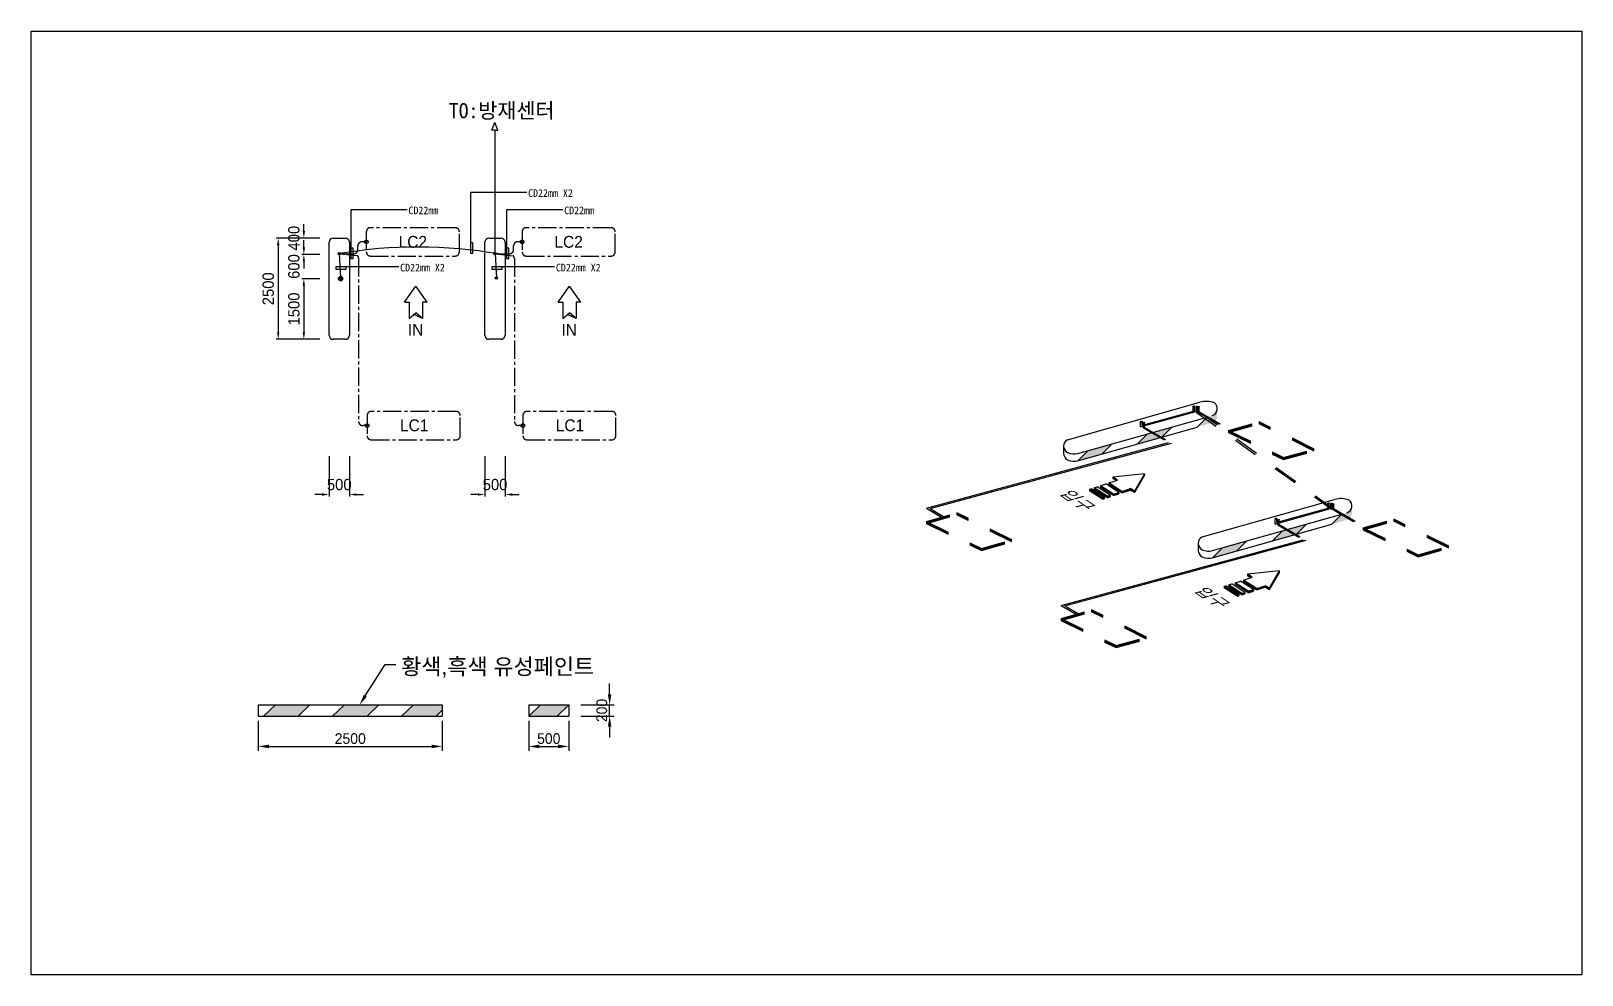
# Model space of a CAD drawing. Header units: millimetres. Extents: x 29838256 to 30236675, y -914750 to -833241.
# Drawn here: x 30085879 to 30124217, y -914750 to -891411 of the extents above; entities that cross this region are included whole.
import ezdxf
from ezdxf.enums import TextEntityAlignment as Align

# ---------------------------------------------------------------- set-up
doc = ezdxf.new("R2010")
doc.units = ezdxf.units.MM
doc.header["$LTSCALE"] = 600
doc.header["$MEASUREMENT"] = 0
doc.header["$PDSIZE"] = 1000
doc.linetypes.add('CENTER2', pattern=[1.125, 0.75, -0.125, 0.125, -0.125])
doc.linetypes.add('HIDDEN', pattern=[2, 1, -1])
doc.layers.get('0').update_dxf_attribs({"linetype": 'CONTINUOUS'})
doc.layers.get('DEFPOINTS').update_dxf_attribs({"linetype": 'CONTINUOUS'})
for name, color, linetype in [('DY2', 2, 'CONTINUOUS'), ('DY3', 7, 'CONTINUOUS'), ('DY4', 1, 'CONTINUOUS'), ('e-con', 1, 'CONTINUOUS'), ('e-text', 6, 'CONTINUOUS'), ('e-text-box', 7, 'CONTINUOUS'), ('Parking-D', 1, 'CONTINUOUS'), ('Parking-S', 3, 'CONTINUOUS')]:
    doc.layers.add(name, color=color, linetype=linetype)
doc.styles.add('GHS', font='')
doc.styles.add('HGS', font='', dxfattribs={"height": 4.900000000000003})
doc.styles.add('돋움', font='Dotum.TTF')
doc.styles.add('돋음', font='Dotum.TTF')
doc.styles.get('GHS').set_extended_font_data('Gulim')
doc.styles.get('HGS').set_extended_font_data('GulimChe')
doc.dimstyles.new('PARKING', dxfattribs={"dimscale": 1.5, "dimtxt": 80, "dimasz": 50, "dimexe": 15, "dimexo": 10, "dimgap": 30, "dimtad": 1, "dimdec": 0, "dimzin": 0, "dimdsep": 46, "dimtxsty": '돋움', "dimcen": 0.09, "dimclrd": 1, "dimclre": 1, "dimclrt": 3, "dimadec": 0, "dimazin": 0, "dimtfac": 1, "dimtdec": 0, "dimtix": 1, "dimtofl": 0, "dimtmove": 0, "dimatfit": 3, "dimfxl": 1, "dimtolj": 1, "dimtzin": 0, "dimarcsym": 0})

msp = doc.modelspace()

# ---------------------------------------------------------------- texts
at = {"color": 4, "linetype": 'Continuous', "style": 'GHS'}
for height, oblique, width, p in [(259.2474407605421, 39.99999998978235, 1.192861733526319, (30111267.18388327, -902839.0924691258)), (259.2474407705622, 39.99999999197443, 1.192861733549561, (30111267.3340399, -902839.0924691258)), (259.2474407605421, 39.99999998978235, 1.192861733526319, (30114596.18388327, -905241.0924691258)), (259.2474407705622, 39.99999999197443, 1.192861733549561, (30114596.3340399, -905241.0924691258))]:
    msp.add_text('입구', height=height, rotation=325.4208650612077, dxfattribs=dict(at, oblique=oblique, width=width)).set_placement(p)
at = {"layer": 'DY3', "linetype": 'Continuous', "style": 'HGS'}
msp.add_text('TO:방재센터', height=374.9999959836714, rotation=0.0530148153244895, dxfattribs=at).set_placement((30096209.20368971, -893568.3906128898))
for s, p in [('CD22mm X2', (30098166.13908113, -895512.9493127345, -1.365503325720559e-06)), ('CD22mm', (30095208.51425248, -895940.9493127345, -1.365503325720559e-06)), ('CD22mm', (30099059.13908113, -895940.9493127345, -1.365503325720559e-06)), ('CD22mm X2', (30095003.31136062, -897354.7464208744, -1.365503325720606e-06)), ('CD22mm X2', (30098853.93618927, -897354.7464208744, -1.365503325720606e-06))]:
    msp.add_text(s, height=190.125, dxfattribs=at).set_placement(p)
at = {"layer": 'e-text', "linetype": 'Continuous', "style": '돋움'}
for p in [(30095194.03539512, -898945.250986257, 4986.282087453013), (30098990.04993061, -898945.250986257, 4986.282087453013)]:
    msp.add_text('IN', height=292.77072, dxfattribs=at).set_placement(p)
at = {"layer": 'e-text', "style": '돋음'}
msp.add_text('황색,흑색 유성페인트', height=396.9029792273763, dxfattribs=at).set_placement((30095029.16373807, -907321.5354410664))
at = {"layer": 'e-text', "insert": (30099988.88698445, -908210.8517706085, -77386.13305927996), "char_height": 264, "attachment_point": 5, "rotation": 90, "style": '돋움'}
msp.add_mtext('200', dxfattribs=at)
at = {"layer": 'e-text', "char_height": 264, "attachment_point": 5, "style": '돋움'}
for s, insert in [('2500', (30093770.65652117, -908906.052590741, -77386.13305927996)), ('500', (30098677.31501701, -908906.4107996961, -77386.13305927996))]:
    msp.add_mtext(s, dxfattribs=dict(at, insert=insert))
at = {"layer": 'Parking-D', "color": 3, "insert": (30092378.27882247, -896533.3930467971, -10058.51846210688), "char_height": 280, "attachment_point": 5, "rotation": 90, "style": '돋움'}
msp.add_mtext('\\A1;400', dxfattribs=at)
at = {"layer": 'Parking-S', "color": 7, "style": '돋움'}
for s, p in [('LC2', (30095317.83982452, -896623.9175013781, -10058.51846210688)), ('LC2', (30099168.46465317, -896623.9175013781, -10058.51846210688)), ('LC1', (30095351.18872284, -901159.4091331343, -10058.51846210688)), ('LC1', (30099201.8135515, -901159.4091331343, -10058.51846210688))]:
    msp.add_text(s, height=292.77072, dxfattribs=at).set_placement(p, align=Align.MIDDLE)

# ---------------------------------------------------------------- blocks, each defined once
blk = doc.blocks.new('*D352')
at = {"layer": 'DEFPOINTS', "color": 0, "transparency": 16777216}
for p in [(30097099.28846533, -901889.60790511), (30097599.37160401, -901889.6079042281), (30097599.37160401, -902871.1599639779)]:
    blk.add_point(p, dxfattribs=at)
at = {"layer": 'Parking-D', "color": 1, "lineweight": -2, "transparency": 16777216}
for p, q in [((30097099.28846533, -901924.60790511), (30097099.28846533, -902923.6599639779)), ((30097599.37160401, -901924.6079042281), (30097599.37160401, -902923.6599639779)), ((30096924.28846533, -902871.1599639779), (30096749.28846533, -902871.1599639779)), ((30097774.37160401, -902871.1599639779), (30097949.37160401, -902871.1599639779))]:
    blk.add_line(p, q, dxfattribs=at)
at = {"layer": 'Parking-D', "color": 1, "transparency": 16777216}
for points in [[(30096924.28846533, -902841.9932973112), (30096924.28846533, -902900.3266306445), (30097099.28846533, -902871.1599639779)], [(30097774.37160401, -902841.9932973112), (30097774.37160401, -902900.3266306445), (30097599.37160401, -902871.1599639779)]]:
    blk.add_solid(points, dxfattribs=at)
at = {"layer": 'Parking-D', "color": 3, "transparency": 16777216, "insert": (30097349.33003467, -902625.9700046835), "char_height": 280, "attachment_point": 5, "style": '돋움'}
blk.add_mtext('\\A1;500', dxfattribs=at)
blk = doc.blocks.new('*D353')
at = {"layer": 'DEFPOINTS', "color": 0, "transparency": 16777216}
for p in [(30093248.66363667, -901889.6079059571), (30093748.74677536, -901889.607905771), (30093748.74677536, -902871.1599639779)]:
    blk.add_point(p, dxfattribs=at)
at = {"layer": 'Parking-D', "color": 1, "lineweight": -2, "transparency": 16777216}
for p, q in [((30093248.66363667, -901924.6079059571), (30093248.66363667, -902923.6599639779)), ((30093748.74677536, -901924.607905771), (30093748.74677536, -902923.6599639779)), ((30093073.66363667, -902871.1599639779), (30092898.66363667, -902871.1599639779)), ((30093923.74677536, -902871.1599639779), (30094098.74677536, -902871.1599639779))]:
    blk.add_line(p, q, dxfattribs=at)
at = {"layer": 'Parking-D', "color": 1, "transparency": 16777216}
for points in [[(30093073.66363667, -902841.9932973112), (30093073.66363667, -902900.3266306445), (30093248.66363667, -902871.1599639779)], [(30093923.74677536, -902841.9932973112), (30093923.74677536, -902900.3266306445), (30093748.74677536, -902871.1599639779)]]:
    blk.add_solid(points, dxfattribs=at)
at = {"layer": 'Parking-D', "color": 3, "transparency": 16777216, "insert": (30093498.70520601, -902625.9700046835), "char_height": 280, "attachment_point": 5, "style": '돋움'}
blk.add_mtext('\\A1;500', dxfattribs=at)
blk = doc.blocks.new('*D354')
at = {"layer": 'DEFPOINTS', "color": 0, "transparency": 16777216}
for p in [(30093052.15052094, -897534.0585850567), (30092623.46878177, -899033.8087402125), (30093052.15052151, -899033.8087402125)]:
    blk.add_point(p, dxfattribs=at)
at = {"layer": 'Parking-D', "color": 1, "lineweight": -2, "transparency": 16777216}
for p, q in [((30093017.15052094, -897534.0585850567), (30092570.96878177, -897534.0585850567)), ((30092623.46878177, -897709.0585850567), (30092623.46878177, -898858.8087402125)), ((30093017.15052151, -899033.8087402125), (30092570.96878177, -899033.8087402125))]:
    blk.add_line(p, q, dxfattribs=at)
at = {"layer": 'Parking-D', "color": 1, "transparency": 16777216}
for points in [[(30092594.3021151, -897709.0585850567), (30092652.63544844, -897709.0585850567), (30092623.46878177, -897534.0585850567)], [(30092594.3021151, -898858.8087402125), (30092652.63544844, -898858.8087402125), (30092623.46878177, -899033.8087402125)]]:
    blk.add_solid(points, dxfattribs=at)
at = {"layer": 'Parking-D', "color": 3, "transparency": 16777216, "insert": (30092378.27882247, -898283.9336626298), "char_height": 280, "attachment_point": 5, "rotation": 90, "style": '돋움'}
blk.add_mtext('\\A1;1500', dxfattribs=at)
blk = doc.blocks.new('*D355')
at = {"layer": 'DEFPOINTS', "color": 0, "transparency": 16777216}
for p in [(30093052.15052114, -896533.3930467971), (30091989.5225428, -899033.8087402125), (30093048.6303812, -899033.8087402125)]:
    blk.add_point(p, dxfattribs=at)
at = {"layer": 'Parking-D', "color": 1, "lineweight": -2, "transparency": 16777216}
for p, q in [((30093017.15052114, -896533.3930467971), (30091937.0225428, -896533.3930467971)), ((30091989.5225428, -896708.3930467971), (30091989.5225428, -898858.8087402125)), ((30093013.6303812, -899033.8087402125), (30091937.0225428, -899033.8087402125))]:
    blk.add_line(p, q, dxfattribs=at)
at = {"layer": 'Parking-D', "color": 1, "transparency": 16777216}
for points in [[(30091960.35587614, -896708.3930467971), (30092018.68920947, -896708.3930467971), (30091989.5225428, -896533.3930467971)], [(30091960.35587614, -898858.8087402125), (30092018.68920947, -898858.8087402125), (30091989.5225428, -899033.8087402125)]]:
    blk.add_solid(points, dxfattribs=at)
at = {"layer": 'Parking-D', "color": 3, "transparency": 16777216, "insert": (30091744.33258351, -897783.6008935), "char_height": 280, "attachment_point": 5, "rotation": 90, "style": '돋움'}
blk.add_mtext('\\A1;2500', dxfattribs=at)
blk = doc.blocks.new('*D357')
at = {"layer": 'DEFPOINTS', "color": 0, "transparency": 16777216}
for p in [(30093052.15052107, -896933.9588186365), (30092623.46878177, -897534.0585850567), (30093052.15052129, -897534.0585850567)]:
    blk.add_point(p, dxfattribs=at)
at = {"layer": 'Parking-D', "color": 1, "lineweight": -2, "transparency": 16777216}
for p, q in [((30092623.46878177, -896758.9588186365), (30092623.46878177, -896583.9588186365)), ((30093017.15052107, -896933.9588186365), (30092570.96878177, -896933.9588186365)), ((30093017.15052129, -897534.0585850567), (30092570.96878177, -897534.0585850567)), ((30092623.46878177, -897709.0585850567), (30092623.46878177, -897884.0585850567))]:
    blk.add_line(p, q, dxfattribs=at)
at = {"layer": 'Parking-D', "color": 1, "transparency": 16777216}
for points in [[(30092594.3021151, -896758.9588186365), (30092652.63544844, -896758.9588186365), (30092623.46878177, -896933.9588186365)], [(30092594.3021151, -897709.0585850567), (30092652.63544844, -897709.0585850567), (30092623.46878177, -897534.0585850567)]]:
    blk.add_solid(points, dxfattribs=at)
at = {"layer": 'Parking-D', "color": 3, "transparency": 16777216, "insert": (30092378.27882247, -897234.0087018418), "char_height": 280, "attachment_point": 5, "rotation": 90, "style": '돋움'}
blk.add_mtext('\\A1;600', dxfattribs=at)

# ---------------------------------------------------------------- dimensions: what is measured, and where the dimension line sits
at = {"layer": 'Parking-D'}
for base, p1, p2, angle, picture, middle in [((30091989.5225428, -899033.8087402125, -10058.51846210688), (30093052.15052114, -896533.3930467971, -10058.51846210689), (30093048.6303812, -899033.8087402125, -10058.51846210688), 90, '*D355', (30091744.33258351, -897783.6008935, -10058.51846210688)), ((30092623.46878177, -897534.0585850567, -10058.51846210688), (30093052.15052107, -896933.9588186365, -10058.51846210689), (30093052.15052129, -897534.0585850567, -10058.51846210689), 90, '*D357', (30092378.27882247, -897234.0087018418, -10058.51846210688)), ((30092623.46878177, -899033.8087402125, -10058.51846210688), (30093052.15052094, -897534.0585850567, -10058.51846210689), (30093052.15052151, -899033.8087402125, -10058.5184621069), 90, '*D354', (30092378.27882247, -898283.9336626298, -10058.51846210688)), ((30093748.74677536, -902871.1599639779, -10058.51846210686), (30093248.66363667, -901889.6079059571, -10058.51846210688), (30093748.74677536, -901889.607905771, -10058.51846210689), 180, '*D353', (30093498.70520601, -902625.9700046835, -10058.51846210686)), ((30097599.37160401, -902871.1599639779, -10058.51846210688), (30097099.28846533, -901889.60790511, -10058.51846210688), (30097599.37160401, -901889.6079042281, -10058.51846210688), 180, '*D352', (30097349.33003467, -902625.9700046835, -10058.51846210688))]:
    dim = msp.add_linear_dim(base=base, p1=p1, p2=p2, angle=angle, dimstyle='PARKING', override={"dimscale": 3.5, "dimtmove": 1}, dxfattribs=at)
    dim.commit()
    dim.dimension.update_dxf_attribs({"geometry": picture, "text_midpoint": middle})

# ---------------------------------------------------------------- hatches: boundary and pattern name
h = msp.add_hatch(color=2)
edge = h.paths.add_edge_path()
edge.add_line((30114926.15545785, -900980.409731034), (30115106.23741102, -901084.6681871507))
edge.add_ellipse((30115023.84342513, -900926.1294990968), major_axis=(0.06044146444797986, 178.6708730369778), ratio=0.9999999997421204, start_angle=207.4806888491182, end_angle=270.0193822341037)
edge.add_line((30115202.51430834, -900926.1294990968), (30115202.51430834, -900748.7697836459))
edge.add_ellipse((30115023.84342513, -900748.7697836454), major_axis=(-0.08552135297987606, 178.670862792646), ratio=0.999999999742388, start_angle=195.7458674494336, end_angle=269.9725752026272, ccw=False)
edge.add_line((30115072.41183342, -900920.7127807096), (30114951.77688619, -900954.7883026844))
edge.add_line((30114951.77688619, -900954.7883026848), (30114926.15545785, -900980.4097310338))
edge = h.paths.add_edge_path()
edge.add_line((30115061.35275793, -901101.1963319876), (30115072.41183342, -901098.072496161))
edge.add_ellipse((30115023.84342513, -900926.1294990968), major_axis=(1.253971640086254, 178.6664828111126), ratio=0.9999999997455773, start_angle=196.1754163710423, end_angle=207.8225695874941)
edge.add_line((30115106.12432637, -901084.7269070589), (30114926.07680414, -900980.4883847403))
edge.add_line((30114926.07680414, -900980.4883847401), (30114899.22989613, -901007.335292754))
edge.add_line((30114899.22989613, -901007.335292754), (30115061.35275793, -901101.1963319875))
h.paths.add_polyline_path([(30114704.59664154, -901201.9685473578), (30115061.20858837, -901101.2370552865), (30114899.15124242, -901007.4139464605)])
for points in [[(30113231.44163962, -901618.087812899), (30113830.83494662, -901448.778336059), (30114078.01519128, -901201.5980913856), (30113478.62188427, -901370.9075682261)], [(30111758.2866377, -902034.2070784406), (30112357.67994471, -901864.8976016005), (30112604.86018936, -901617.7173569271), (30112005.46688235, -901787.0268337677)], [(30111758.34787763, -902034.145838522), (30112357.74118463, -901864.8363616817), (30112604.92142928, -901617.6561170086), (30112005.52812228, -901786.9655938492)], [(30116560.44163962, -904020.087812899), (30117159.83494662, -903850.778336059), (30117407.01519128, -903603.5980913856), (30116807.62188427, -903772.9075682261)], [(30115087.2866377, -904436.2070784406), (30115686.67994471, -904266.8976016005), (30115933.86018936, -904019.7173569271), (30115334.46688235, -904189.0268337677)], [(30115087.34787763, -904436.145838522), (30115686.74118463, -904266.8363616817), (30115933.92142928, -904019.6561170086), (30115334.52812228, -904188.9655938492)]]:
    msp.add_hatch(color=2).paths.add_polyline_path(points)
h = msp.add_hatch(color=2)
edge = h.paths.add_edge_path()
edge.add_line((30118255.15545785, -903382.409731034), (30118435.23741102, -903486.6681871507))
edge.add_ellipse((30118352.84342513, -903328.1294990968), major_axis=(0.06044146444797986, 178.6708730369778), ratio=0.9999999997421204, start_angle=207.4806888491182, end_angle=270.0193822341037)
edge.add_line((30118531.51430834, -903328.1294990968), (30118531.51430834, -903150.7697836459))
edge.add_ellipse((30118352.84342513, -903150.7697836454), major_axis=(-0.08552135297987605, 178.670862792646), ratio=0.999999999742388, start_angle=195.7458674494336, end_angle=269.9725752026272, ccw=False)
edge.add_line((30118401.41183342, -903322.7127807096), (30118280.77688619, -903356.7883026844))
edge.add_line((30118280.77688619, -903356.7883026848), (30118255.15545785, -903382.4097310338))
edge = h.paths.add_edge_path()
edge.add_line((30118390.35275793, -903503.1963319876), (30118401.41183342, -903500.072496161))
edge.add_ellipse((30118352.84342513, -903328.1294990968), major_axis=(1.253971640086254, 178.6664828111126), ratio=0.9999999997455773, start_angle=196.1754163710423, end_angle=207.8225695874941)
edge.add_line((30118435.12432637, -903486.7269070589), (30118255.07680414, -903382.4883847403))
edge.add_line((30118255.07680414, -903382.4883847401), (30118228.22989613, -903409.335292754))
edge.add_line((30118228.22989613, -903409.335292754), (30118390.35275793, -903503.1963319875))
h.paths.add_polyline_path([(30118033.59664154, -903603.9685473578), (30118390.20858837, -903503.2370552865), (30118228.15124242, -903409.4139464605)])
at = {"layer": 'DY2', "ltscale": 5}
h = msp.add_hatch(color=2, dxfattribs=at)
h.paths.add_polyline_path([(30092771.80847438, -908073.038236156), (30091919.04936774, -908073.038236156), (30091626.31107247, -908348.6653050632), (30092479.0701791, -908348.6653050632)])
h.paths.add_polyline_path([(30094477.32668766, -908073.038236156), (30093624.56758102, -908073.038236156), (30093331.82928574, -908348.6653050632), (30094184.58839238, -908348.6653050638)])
h.paths.add_polyline_path([(30096044.55382009, -908203.2458853927), (30096044.55382009, -908073.038236156), (30095330.08579429, -908073.038236156), (30095037.34749902, -908348.6653050632), (30095890.10660566, -908348.6653050638)])
at = {"layer": 'DY2'}
msp.add_hatch(color=2, dxfattribs=at).paths.add_polyline_path([(30099173.72964363, -908073.0382361552), (30098473.63868567, -908073.0382361552), (30098180.9003904, -908348.6653050632), (30098880.99134835, -908348.6653050632)])
at = {"layer": 'e-con'}
for points in [[(30093529.38015967, -896914.6800048144, 1), (30093469.37018303, -896914.6800048144, 1)], [(30097380.00498832, -896914.6800048144, 1), (30097319.99501168, -896914.6800048144, 1)], [(30093562.8027047, -897515.7355968785, 1), (30093502.79272806, -897515.7355968785, 1)], [(30097413.42753335, -897515.7355968785, 1), (30097353.41755671, -897515.7355968785, 1)]]:
    msp.add_hatch(color=256, dxfattribs=at).paths.add_polyline_path(points)

# ---------------------------------------------------------------- linework, layer by layer
at = {"color": 7}
for p, q in [((30111496.10985879, -901516.5387429912), (30114773.30250718, -900590.8198030696, -15.00835421450552)), ((30111758.13333295, -901856.8467250923), (30114951.77688619, -900954.7883026853)), ((30111781.69238404, -902027.5517606066), (30114704.59664154, -901201.9685473581)), ((30114825.10985879, -903918.5387429912), (30118102.30250718, -902992.8198030696, -15.00835421450552)), ((30115087.13333295, -904258.8467250923), (30118280.77688619, -903356.7883026853)), ((30115110.69238404, -904429.5517606066), (30118033.59664154, -903603.9685473581))]:
    msp.add_line(p, q, dxfattribs=at)
at = {"color": 8, "ltscale": 2}
for p, q in [((30114639.00506795, -900833.7912282709), (30113309.48912948, -901200.3288099839)), ((30114603.03171784, -900814.9097161699), (30113345.46244368, -901161.1169860853)), ((30117968.00506795, -903235.7912282709), (30116638.48912948, -903602.3288099839)), ((30117932.03171784, -903216.9097161699), (30116674.46244368, -903563.1169860853))]:
    msp.add_line(p, q, dxfattribs=at)
at = {"color": 8, "linetype": 'HIDDEN'}
for p, q in [((30114604.85211977, -900812.5038594691), (30114604.85211977, -900696.500697419)), ((30114640.82545193, -900831.3853766414), (30114640.82545193, -900687.3391659687)), ((30114677.58177234, -900823.44611571), (30114677.58177234, -900707.4429536599)), ((30114678.72608921, -900830.9053398218), (30114678.72608921, -900706.7763944374)), ((30114678.72608921, -900830.9053398218), (30118008.47563051, -903213.2922811494)), ((30114713.55510449, -900842.3276328823), (30114713.55510449, -900698.2814222096)), ((30114714.69942136, -900791.693510852), (30114714.69942136, -900697.6148629872)), ((30114717.19942136, -900791.693510852), (30118044.44896266, -903204.1307496994)), ((30114719.40292504, -900828.987575628), (30114719.40292504, -900715.1422415128)), ((30114722.57256879, -900834.4851683935), (30115538.81443408, -901307.0484385198)), ((30114755.3762572, -900819.8260441778), (30114755.3762572, -900705.9807100625)), ((30114758.54590095, -900825.3236369432), (30115582.53391588, -901302.3715408065)), ((30113306.30951346, -901197.9229583534), (30113306.30951346, -901073.794012969)), ((30113342.28284561, -901158.7111293835), (30113342.28284561, -901064.6324815187)), ((30113366.73118324, -901216.3523045606), (30113366.73118324, -901102.5069704455)), ((30113369.90082699, -901221.8498973222), (30113998.16055313, -901585.5808982695)), ((30113402.70451539, -901207.1907731105), (30113402.70451539, -901093.3454389952)), ((30113405.87415914, -901212.6883658721), (30114070.75470398, -901597.6209916981)), ((30115483.08717885, -901288.7023096918), (30116236.73570552, -901075.820657056)), ((30115483.08717885, -901305.3384181148), (30116236.73570552, -901092.4567654792)), ((30115483.08717885, -901321.9745265378), (30116236.73570552, -901109.092873902)), ((30115483.08717884, -901338.610634961), (30116236.73570552, -901125.728982325)), ((30115483.08717885, -901288.7023096918), (30116842.13078164, -901958.7032993806)), ((30115483.08717885, -901305.3384181148), (30116842.13078164, -901975.3394078036)), ((30115483.08717885, -901321.9745265378), (30116842.13078164, -901991.9755162267)), ((30115483.30168832, -901288.7023096918), (30116236.950215, -901075.820657056)), ((30115483.30168832, -901305.3384181148), (30116236.950215, -901092.4567654792)), ((30115483.30168832, -901321.9745265378), (30116236.950215, -901109.092873902)), ((30115483.30168832, -901338.610634961), (30116236.950215, -901125.728982325)), ((30115483.30168832, -901288.7023096918), (30116842.34529112, -901958.7032993806)), ((30115483.30168832, -901305.3384181148), (30116842.34529112, -901975.3394078036)), ((30115483.30168832, -901321.9745265378), (30116842.34529112, -901991.9755162267)), ((30117595.77930832, -901745.8216467446), (30116236.73570552, -901075.820657056)), ((30117595.77930832, -901762.4577551675), (30116236.73570552, -901092.4567654792)), ((30117595.77930832, -901779.0938635906), (30116236.73570552, -901109.092873902)), ((30117595.77930832, -901795.7299720139), (30116236.73570552, -901125.728982325)), ((30117595.9938178, -901745.8216467446), (30116236.950215, -901075.820657056)), ((30117595.9938178, -901762.4577551675), (30116236.950215, -901092.4567654792)), ((30117595.9938178, -901779.0938635906), (30116236.950215, -901109.092873902)), ((30117595.9938178, -901795.7299720139), (30116236.950215, -901125.728982325)), ((30115483.08717884, -901338.610634961), (30116842.13078164, -902008.6116246498)), ((30115483.30168832, -901338.610634961), (30116842.34529112, -902008.6116246498)), ((30116842.13078164, -901958.7032993806), (30117595.77930832, -901745.8216467446)), ((30116842.13078164, -901975.3394078036), (30117595.77930832, -901762.4577551675)), ((30116842.13078164, -901991.9755162267), (30117595.77930832, -901779.0938635906)), ((30116842.13078164, -902008.6116246498), (30117595.77930832, -901795.7299720139)), ((30116842.34529112, -901958.7032993806), (30117595.9938178, -901745.8216467446)), ((30116842.34529112, -901975.3394078036), (30117595.9938178, -901762.4577551675)), ((30116842.34529112, -901991.9755162267), (30117595.9938178, -901779.0938635906)), ((30116842.34529112, -902008.6116246498), (30117595.9938178, -901795.7299720139)), ((30108015.09330081, -903211.9481936367), (30108389.13544138, -903428.499910286)), ((30108102.41023152, -903219.986218119), (30108438.48907753, -903414.5590834208)), ((30117933.85211977, -903214.5038594691), (30117933.85211977, -903098.500697419)), ((30117969.82545193, -903233.3853766414), (30117969.82545193, -903089.3391659687)), ((30118006.58177234, -903225.44611571), (30118006.58177234, -903109.4429536599)), ((30118009.08197995, -903103.5847107006), (30118009.08197995, -903212.900291809)), ((30118042.55510449, -903244.3276328823), (30118042.55510449, -903100.2814222096)), ((30118045.0553121, -903094.4231792503), (30118045.0553121, -903203.738760359)), ((30118048.40292504, -903230.987575628), (30118048.40292504, -903117.1422415128)), ((30118051.57256879, -903236.4851683935), (30118867.81443408, -903709.0484385198)), ((30118084.3762572, -903221.8260441778), (30118084.3762572, -903107.9807100625)), ((30118087.54590095, -903227.3236369432), (30118911.53391588, -903704.3715408065)), ((30108012.16700848, -903534.9814599031), (30108765.81553516, -903322.0998072671)), ((30108012.16700848, -903551.6175683258), (30108765.81553516, -903338.73591569)), ((30108012.16700848, -903568.2536767488), (30108765.81553516, -903355.3720241128)), ((30108012.16700848, -903584.8897851724), (30108765.81553516, -903372.0081325364)), ((30108012.16700848, -903534.9814599031), (30109371.21061127, -904204.9824495919)), ((30108012.16700848, -903551.6175683258), (30109371.21061127, -904221.6185580146)), ((30108012.16700848, -903568.2536767488), (30109371.21061127, -904238.2546664377)), ((30108012.16700848, -903584.8897851724), (30109371.21061127, -904254.8907748609)), ((30108012.38151796, -903534.9814599031), (30108766.03004463, -903322.0998072671)), ((30108012.38151796, -903551.6175683258), (30108766.03004463, -903338.73591569)), ((30108012.38151796, -903568.2536767488), (30108766.03004463, -903355.3720241128)), ((30108012.38151796, -903584.8897851724), (30108766.03004463, -903372.0081325364)), ((30108012.38151796, -903534.9814599031), (30109371.42512075, -904204.9824495919)), ((30108012.38151796, -903551.6175683258), (30109371.42512075, -904221.6185580146)), ((30108012.38151796, -903568.2536767488), (30109371.42512075, -904238.2546664377)), ((30108012.38151796, -903584.8897851724), (30109371.42512075, -904254.8907748609)), ((30108178.33636572, -903264.0678477205), (30108438.34490797, -903414.5998067193)), ((30110124.85913795, -903992.1007969559), (30108765.81553516, -903322.0998072671)), ((30110124.85913795, -904008.7369053792), (30108765.81553516, -903338.73591569)), ((30110124.85913795, -904025.3730138016), (30108765.81553516, -903355.3720241128)), ((30110124.85913795, -904042.0091222252), (30108765.81553516, -903372.0081325364)), ((30110125.07364743, -903992.1007969559), (30108766.03004463, -903322.0998072671)), ((30110125.07364743, -904008.7369053792), (30108766.03004463, -903338.73591569)), ((30110125.07364743, -904025.3730138016), (30108766.03004463, -903355.3720241128)), ((30110125.07364743, -904042.0091222252), (30108766.03004463, -903372.0081325364)), ((30116635.30951346, -903599.9229583534), (30116635.30951346, -903475.794012969)), ((30116671.28284561, -903560.7111293835), (30116671.28284561, -903466.6324815187)), ((30116695.73118324, -903618.3523045606), (30116695.73118324, -903504.5069704455)), ((30116698.90082699, -903623.8498973222), (30117327.16055313, -903987.5808982695)), ((30116731.70451539, -903609.1907731105), (30116731.70451539, -903495.3454389952)), ((30116734.87415914, -903614.6883658721), (30117399.75470398, -903999.6209916981)), ((30118812.08717885, -903690.7023096918), (30119565.73570552, -903477.820657056)), ((30118812.08717885, -903707.3384181148), (30119565.73570552, -903494.4567654792)), ((30118812.08717885, -903723.9745265378), (30119565.73570552, -903511.092873902)), ((30118812.08717884, -903740.610634961), (30119565.73570552, -903527.728982325)), ((30118812.30168832, -903690.7023096918), (30119565.950215, -903477.820657056)), ((30118812.30168832, -903707.3384181148), (30119565.950215, -903494.4567654792)), ((30118812.30168832, -903723.9745265378), (30119565.950215, -903511.092873902)), ((30118812.30168832, -903740.610634961), (30119565.950215, -903527.728982325)), ((30120924.77930832, -904147.8216467446), (30119565.73570552, -903477.820657056)), ((30120924.77930832, -904164.4577551675), (30119565.73570552, -903494.4567654792)), ((30120924.77930832, -904181.0938635906), (30119565.73570552, -903511.092873902)), ((30120924.77930832, -904197.7299720139), (30119565.73570552, -903527.728982325)), ((30120924.9938178, -904147.8216467446), (30119565.950215, -903477.820657056)), ((30120924.9938178, -904164.4577551675), (30119565.950215, -903494.4567654792)), ((30120924.9938178, -904181.0938635906), (30119565.950215, -903511.092873902)), ((30120924.9938178, -904197.7299720139), (30119565.950215, -903527.728982325)), ((30109371.21061127, -904204.9824495919), (30110124.85913795, -903992.1007969559)), ((30109371.21061127, -904221.6185580146), (30110124.85913795, -904008.7369053792)), ((30109371.42512075, -904204.9824495919), (30110125.07364743, -903992.1007969559)), ((30109371.42512075, -904221.6185580146), (30110125.07364743, -904008.7369053792)), ((30118812.08717885, -903690.7023096918), (30120171.13078164, -904360.7032993806)), ((30118812.08717885, -903707.3384181148), (30120171.13078164, -904377.3394078036)), ((30118812.08717885, -903723.9745265378), (30120171.13078164, -904393.9755162267)), ((30118812.08717884, -903740.610634961), (30120171.13078164, -904410.6116246498)), ((30118812.30168832, -903690.7023096918), (30120171.34529112, -904360.7032993806)), ((30118812.30168832, -903707.3384181148), (30120171.34529112, -904377.3394078036)), ((30118812.30168832, -903723.9745265378), (30120171.34529112, -904393.9755162267)), ((30118812.30168832, -903740.610634961), (30120171.34529112, -904410.6116246498)), ((30109371.21061127, -904238.2546664377), (30110124.85913795, -904025.3730138016)), ((30109371.21061127, -904254.8907748609), (30110124.85913795, -904042.0091222252)), ((30109371.42512075, -904238.2546664377), (30110125.07364743, -904025.3730138016)), ((30109371.42512075, -904254.8907748609), (30110125.07364743, -904042.0091222252)), ((30120171.13078164, -904360.7032993806), (30120924.77930832, -904147.8216467446)), ((30120171.13078164, -904377.3394078036), (30120924.77930832, -904164.4577551675)), ((30120171.13078164, -904393.9755162267), (30120924.77930832, -904181.0938635906)), ((30120171.13078164, -904410.6116246498), (30120924.77930832, -904197.7299720139)), ((30120171.34529112, -904360.7032993806), (30120924.9938178, -904147.8216467446)), ((30120171.34529112, -904377.3394078036), (30120924.9938178, -904164.4577551675)), ((30120171.34529112, -904393.9755162267), (30120924.9938178, -904181.0938635906)), ((30120171.34529112, -904410.6116246498), (30120924.9938178, -904197.7299720139)), ((30111341.16700848, -905936.9814599031), (30112094.81553516, -905724.0998072671)), ((30111341.16700848, -905953.6175683258), (30112094.81553516, -905740.73591569)), ((30111341.16700848, -905970.2536767488), (30112094.81553516, -905757.3720241128)), ((30111341.16700848, -905986.8897851724), (30112094.81553516, -905774.0081325364)), ((30111341.38151796, -905936.9814599031), (30112095.03004463, -905724.0998072671)), ((30111341.38151796, -905953.6175683258), (30112095.03004463, -905740.73591569)), ((30111341.38151796, -905970.2536767488), (30112095.03004463, -905757.3720241128)), ((30111341.38151796, -905986.8897851724), (30112095.03004463, -905774.0081325364)), ((30111344.09330081, -905613.9481936367), (30111718.13544138, -905830.499910286)), ((30111431.41023152, -905621.986218119), (30111767.48907753, -905816.5590834208)), ((30111507.33636572, -905666.0678477205), (30111767.34490797, -905816.5998067193)), ((30113453.85913795, -906394.1007969559), (30112094.81553516, -905724.0998072671)), ((30113453.85913795, -906410.7369053792), (30112094.81553516, -905740.73591569)), ((30113453.85913795, -906427.3730138016), (30112094.81553516, -905757.3720241128)), ((30113453.85913795, -906444.0091222252), (30112094.81553516, -905774.0081325364)), ((30113454.07364743, -906394.1007969559), (30112095.03004463, -905724.0998072671)), ((30113454.07364743, -906410.7369053792), (30112095.03004463, -905740.73591569)), ((30113454.07364743, -906427.3730138016), (30112095.03004463, -905757.3720241128)), ((30113454.07364743, -906444.0091222252), (30112095.03004463, -905774.0081325364)), ((30111341.16700848, -905936.9814599031), (30112700.21061127, -906606.9824495919)), ((30111341.16700848, -905953.6175683258), (30112700.21061127, -906623.6185580146)), ((30111341.16700848, -905970.2536767488), (30112700.21061127, -906640.2546664377)), ((30111341.16700848, -905986.8897851724), (30112700.21061127, -906656.8907748609)), ((30111341.38151796, -905936.9814599031), (30112700.42512075, -906606.9824495919)), ((30111341.38151796, -905953.6175683258), (30112700.42512075, -906623.6185580146)), ((30111341.38151796, -905970.2536767488), (30112700.42512075, -906640.2546664377)), ((30111341.38151796, -905986.8897851724), (30112700.42512075, -906656.8907748609)), ((30112700.21061127, -906606.9824495919), (30113453.85913795, -906394.1007969559)), ((30112700.21061127, -906623.6185580146), (30113453.85913795, -906410.7369053792)), ((30112700.21061127, -906640.2546664377), (30113453.85913795, -906427.3730138016)), ((30112700.21061127, -906656.8907748609), (30113453.85913795, -906444.0091222252)), ((30112700.42512075, -906606.9824495919), (30113454.07364743, -906394.1007969559)), ((30112700.42512075, -906623.6185580146), (30113454.07364743, -906410.7369053792)), ((30112700.42512075, -906640.2546664377), (30113454.07364743, -906427.3730138016)), ((30112700.42512075, -906656.8907748609), (30113454.07364743, -906444.0091222252))]:
    msp.add_line(p, q, dxfattribs=at)
at = {"color": 2}
for p, q in [((30113830.83494662, -901448.7783360591), (30114078.09959838, -901201.5136842851)), ((30114704.59664154, -901201.9685473582), (30114951.86129329, -900954.7038955839)), ((30112357.67994471, -901864.8976016006), (30112604.94459646, -901617.6329498268)), ((30112357.74118463, -901864.8363616817), (30112605.00583638, -901617.5717099073)), ((30113231.44163962, -901618.0878128994), (30113478.70629137, -901370.8231611254)), ((30111758.2866377, -902034.2070784409), (30112005.55128945, -901786.942426667)), ((30111758.34787763, -902034.145838522), (30112005.61252937, -901786.8811867478)), ((30117159.83494662, -903850.7783360591), (30117407.09959838, -903603.5136842851)), ((30118033.59664154, -903603.9685473582), (30118280.86129329, -903356.7038955839)), ((30116560.44163962, -904020.0878128994), (30116807.70629137, -903772.8231611254)), ((30115087.2866377, -904436.2070784409), (30115334.55128945, -904188.942426667)), ((30115087.34787763, -904436.145838522), (30115334.61252937, -904188.8811867478)), ((30115686.67994471, -904266.8976016006), (30115933.94459646, -904019.6329498268)), ((30115686.74118463, -904266.8363616817), (30115934.00583638, -904019.5717099073))]:
    msp.add_line(p, q, dxfattribs=at)
at = {"color": 8, "ltscale": 0.5}
for p, q in [((30108015.09330081, -903211.9481936368), (30113998.16055313, -901585.5808982695)), ((30108102.41023152, -903219.9862181192), (30114070.75470398, -901597.6209916981)), ((30111344.09330081, -905613.9481936368), (30117327.16055313, -903987.5808982695)), ((30111431.41023152, -905621.9862181192), (30117399.75470398, -903999.6209916981))]:
    msp.add_line(p, q, dxfattribs=at)
for p, q in [((30111403.32098133, -901673.2153704597), (30111403.32098133, -901850.4087145503)), ((30114732.32098133, -904075.2153704597), (30114732.32098133, -904252.4087145503))]:
    msp.add_line(p, q)
at = {"color": 4, "linetype": 'Continuous'}
for p, q in [((30113401.76192712, -902357.7218790044), (30112619.17912801, -902439.7259821551)), ((30112619.179128, -902439.7259821551), (30112619.179128, -902475.8182907604)), ((30112736.11775272, -902515.7189507032), (30112619.17912801, -902439.7259821551)), ((30112699.18554355, -902527.8107358103), (30112619.179128, -902475.8182907604)), ((30113401.91208376, -902357.7218790044), (30112619.32928464, -902439.7259821551)), ((30112619.32928464, -902439.7259821551), (30112619.32928464, -902475.8182907604)), ((30112736.26790936, -902515.7189507032), (30112619.32928464, -902439.7259821551)), ((30112699.33570018, -902527.8107358103), (30112619.32928464, -902475.8182907604)), ((30113401.76192712, -902357.7218790044), (30113153.1714479, -902785.1598280173)), ((30113401.76192712, -902393.8141876097), (30113153.1714479, -902821.2521366229)), ((30113401.91208376, -902357.7218790044), (30113153.32160453, -902785.1598280173)), ((30113401.91208376, -902393.8141876097), (30113153.32160453, -902821.2521366229)), ((30113401.76192712, -902357.7218790047), (30113401.76192712, -902393.8141876097)), ((30113401.91208376, -902357.7218790047), (30113401.91208376, -902393.8141876097)), ((30112046.42086185, -902741.5290708959), (30112083.54706426, -902729.373771459)), ((30112046.42086185, -902741.5290708959), (30112046.42086185, -902777.6213795012)), ((30112367, -902949.8585293809), (30112046.42086185, -902741.5290708954)), ((30112367, -902985.9508379857), (30112046.42086185, -902777.6213795012)), ((30112046.57101848, -902741.5290708959), (30112083.6972209, -902729.373771459)), ((30112046.57101848, -902741.5290708959), (30112046.57101848, -902777.6213795012)), ((30112367.15015664, -902949.8585293809), (30112046.57101849, -902741.5290708954)), ((30112367.15015664, -902985.9508379857), (30112046.57101848, -902777.6213795012)), ((30112404.12620241, -902937.7032299441), (30112083.54706426, -902729.373771459)), ((30112404.27635905, -902937.7032299441), (30112083.6972209, -902729.373771459)), ((30112158.59460731, -902704.8028404596), (30112232.84701214, -902680.4922415861)), ((30112158.59460731, -902704.8028404596), (30112158.59460731, -902740.8951490644)), ((30112479.17374546, -902913.1322989438), (30112158.59460731, -902704.8028404596)), ((30112479.17374546, -902949.2246075494), (30112158.59460731, -902740.8951490644)), ((30112158.74476394, -902704.8028404596), (30112232.99716877, -902680.4922415861)), ((30112158.74476394, -902704.8028404596), (30112158.74476394, -902740.8951490644)), ((30112479.3239021, -902913.1322989438), (30112158.74476395, -902704.8028404596)), ((30112479.3239021, -902949.2246075494), (30112158.74476394, -902740.8951490644)), ((30112553.42615029, -902888.821700071), (30112232.84701214, -902680.4922415859)), ((30112553.57630692, -902888.821700071), (30112232.99716877, -902680.4922415859)), ((30112318.9934615, -902652.2874746199), (30112446.92197422, -902610.403056676)), ((30112318.9934615, -902652.2874746199), (30112318.9934615, -902688.3797832247)), ((30112639.57259965, -902860.6169331046), (30112318.9934615, -902652.2874746199)), ((30112639.57259965, -902896.7092417104), (30112318.9934615, -902688.3797832247)), ((30112319.14361813, -902652.2874746199), (30112447.07213085, -902610.403056676)), ((30112319.14361813, -902652.2874746199), (30112319.14361813, -902688.3797832247)), ((30112639.72275629, -902860.6169331046), (30112319.14361813, -902652.2874746199)), ((30112639.72275628, -902896.7092417104), (30112319.14361813, -902688.3797832247)), ((30112767.50111236, -902818.7325151598), (30112446.92197422, -902610.403056676)), ((30112767.651269, -902818.7325151598), (30112447.07213085, -902610.403056676)), ((30112524.76328228, -902584.9174334051), (30112736.11775272, -902515.7189507032)), ((30112524.76328228, -902584.9174334051), (30112524.76328228, -902621.0097420102)), ((30112845.34242043, -902793.2468918896), (30112524.76328228, -902584.9174334051)), ((30112845.34242043, -902829.3392004949), (30112524.76328228, -902621.0097420102)), ((30112524.91343892, -902584.9174334051), (30112736.26790936, -902515.7189507032)), ((30112524.91343892, -902584.9174334051), (30112524.91343892, -902621.0097420102)), ((30112845.49257707, -902793.2468918896), (30112524.91343892, -902584.9174334051)), ((30112845.49257707, -902829.3392004949), (30112524.91343892, -902621.0097420102)), ((30112639.57259965, -902860.6169331046), (30112767.50111236, -902818.7325151598)), ((30112639.57259965, -902896.7092417104), (30112767.50111236, -902854.8248237654)), ((30112639.72275629, -902860.6169331046), (30112767.651269, -902818.7325151598)), ((30112639.72275628, -902896.7092417104), (30112767.651269, -902854.8248237654)), ((30112767.50111236, -902818.7325151606), (30112767.50111236, -902854.8248237654)), ((30112767.651269, -902818.7325151606), (30112767.651269, -902854.8248237654)), ((30112845.34242043, -902793.24689189), (30113056.69689088, -902724.0484091882)), ((30112845.34242043, -902829.3392004955), (30113056.69689088, -902760.1407177936)), ((30112845.34242043, -902793.24689189), (30112845.34242043, -902829.3392004949)), ((30112845.49257707, -902793.24689189), (30113056.84704751, -902724.0484091882)), ((30112845.49257707, -902829.3392004955), (30113056.84704751, -902760.1407177936)), ((30112845.49257707, -902793.24689189), (30112845.49257707, -902829.3392004949)), ((30113056.69689088, -902724.0484091878), (30113056.69689088, -902760.1407177928)), ((30113152.34766722, -902786.2073960591), (30113056.69689088, -902724.0484091862)), ((30113152.34766722, -902822.2997046645), (30113056.69689088, -902760.1407177912)), ((30113056.84704751, -902724.0484091878), (30113056.84704751, -902760.1407177928)), ((30113152.49782386, -902786.2073960591), (30113056.84704751, -902724.0484091862)), ((30113152.49782386, -902822.2997046645), (30113056.84704751, -902760.1407177912)), ((30113152.34766722, -902786.2073960599), (30113152.34766722, -902822.2997046645)), ((30113152.49782386, -902786.2073960599), (30113152.49782386, -902822.2997046645)), ((30112367, -902949.8585293809), (30112404.12620241, -902937.7032299441)), ((30112367, -902949.8585293809), (30112367, -902985.9508379857)), ((30112367, -902985.9508379857), (30112404.12620241, -902973.7955385497)), ((30112367.15015664, -902949.8585293809), (30112404.27635905, -902937.7032299441)), ((30112367.15015664, -902949.8585293809), (30112367.15015663, -902985.9508379857)), ((30112367.15015663, -902985.9508379857), (30112404.27635905, -902973.7955385497)), ((30112404.12620241, -902937.7032299443), (30112404.12620241, -902973.7955385497)), ((30112404.27635905, -902937.7032299443), (30112404.27635905, -902973.7955385497)), ((30112479.17374546, -902913.1322989438), (30112553.42615029, -902888.821700071)), ((30112479.17374546, -902913.1322989444), (30112479.17374546, -902949.2246075494)), ((30112479.17374546, -902949.2246075494), (30112553.42615028, -902924.9140086763)), ((30112479.3239021, -902913.1322989438), (30112553.57630692, -902888.821700071)), ((30112479.3239021, -902913.1322989444), (30112479.3239021, -902949.2246075494)), ((30112479.3239021, -902949.2246075494), (30112553.57630692, -902924.9140086763)), ((30112553.42615028, -902888.821700071), (30112553.42615028, -902924.9140086763)), ((30112553.57630692, -902888.821700071), (30112553.57630692, -902924.9140086763)), ((30112639.57259965, -902860.6169331049), (30112639.57259965, -902896.7092417104)), ((30112639.72275628, -902860.6169331049), (30112639.72275628, -902896.7092417104)), ((30116730.76192712, -904759.7218790044), (30115948.17912801, -904841.7259821551)), ((30116730.91208376, -904759.7218790044), (30115948.32928464, -904841.7259821551)), ((30116730.76192712, -904759.7218790044), (30116482.1714479, -905187.1598280173)), ((30116730.91208376, -904759.7218790044), (30116482.32160453, -905187.1598280173)), ((30116730.76192712, -904759.7218790047), (30116730.76192712, -904795.8141876097)), ((30116730.91208376, -904759.7218790047), (30116730.91208376, -904795.8141876097)), ((30115375.42086185, -905143.5290708959), (30115412.54706426, -905131.373771459)), ((30115375.42086185, -905143.5290708959), (30115375.42086185, -905179.6213795012)), ((30115696, -905351.8585293809), (30115375.42086185, -905143.5290708954)), ((30115375.57101848, -905143.5290708959), (30115412.6972209, -905131.373771459)), ((30115375.57101848, -905143.5290708959), (30115375.57101848, -905179.6213795012)), ((30115696.15015664, -905351.8585293809), (30115375.57101849, -905143.5290708954)), ((30115733.12620241, -905339.7032299441), (30115412.54706426, -905131.373771459)), ((30115733.27635905, -905339.7032299441), (30115412.6972209, -905131.373771459)), ((30115487.59460731, -905106.8028404596), (30115561.84701214, -905082.4922415861)), ((30115487.59460731, -905106.8028404596), (30115487.59460731, -905142.8951490644)), ((30115808.17374546, -905315.1322989438), (30115487.59460731, -905106.8028404596)), ((30115808.17374546, -905351.2246075494), (30115487.59460731, -905142.8951490644)), ((30115487.74476394, -905106.8028404596), (30115561.99716877, -905082.4922415861)), ((30115487.74476394, -905106.8028404596), (30115487.74476394, -905142.8951490644)), ((30115808.3239021, -905315.1322989438), (30115487.74476395, -905106.8028404596)), ((30115808.3239021, -905351.2246075494), (30115487.74476394, -905142.8951490644)), ((30115882.42615029, -905290.821700071), (30115561.84701214, -905082.4922415859)), ((30115882.57630692, -905290.821700071), (30115561.99716877, -905082.4922415859)), ((30115647.9934615, -905054.2874746199), (30115775.92197422, -905012.403056676)), ((30115647.9934615, -905054.2874746199), (30115647.9934615, -905090.3797832247)), ((30115968.57259965, -905262.6169331046), (30115647.9934615, -905054.2874746199)), ((30115968.57259965, -905298.7092417104), (30115647.9934615, -905090.3797832247)), ((30115648.14361813, -905054.2874746199), (30115776.07213085, -905012.403056676)), ((30115648.14361813, -905054.2874746199), (30115648.14361813, -905090.3797832247)), ((30115968.72275629, -905262.6169331046), (30115648.14361813, -905054.2874746199)), ((30115968.72275628, -905298.7092417104), (30115648.14361813, -905090.3797832247)), ((30116096.50111236, -905220.7325151598), (30115775.92197422, -905012.403056676)), ((30116096.651269, -905220.7325151598), (30115776.07213085, -905012.403056676)), ((30115853.76328228, -904986.9174334051), (30116065.11775272, -904917.7189507032)), ((30115853.76328228, -904986.9174334051), (30115853.76328228, -905023.0097420102)), ((30116174.34242043, -905195.2468918896), (30115853.76328228, -904986.9174334051)), ((30116174.34242043, -905231.3392004949), (30115853.76328228, -905023.0097420102)), ((30115853.91343892, -904986.9174334051), (30116065.26790936, -904917.7189507032)), ((30115853.91343892, -904986.9174334051), (30115853.91343892, -905023.0097420102)), ((30116174.49257707, -905195.2468918896), (30115853.91343892, -904986.9174334051)), ((30116174.49257707, -905231.3392004949), (30115853.91343892, -905023.0097420102)), ((30115948.179128, -904841.7259821551), (30115948.179128, -904877.8182907604)), ((30116065.11775272, -904917.7189507032), (30115948.17912801, -904841.7259821551)), ((30116028.18554355, -904929.8107358103), (30115948.179128, -904877.8182907604)), ((30115948.32928464, -904841.7259821551), (30115948.32928464, -904877.8182907604)), ((30116065.26790936, -904917.7189507032), (30115948.32928464, -904841.7259821551)), ((30116028.33570018, -904929.8107358103), (30115948.32928464, -904877.8182907604)), ((30116174.34242043, -905195.24689189), (30116385.69689088, -905126.0484091882)), ((30116174.49257707, -905195.24689189), (30116385.84704751, -905126.0484091882)), ((30116385.69689088, -905126.0484091878), (30116385.69689088, -905162.1407177928)), ((30116481.34766722, -905188.2073960591), (30116385.69689088, -905126.0484091862)), ((30116385.84704751, -905126.0484091878), (30116385.84704751, -905162.1407177928)), ((30116481.49782386, -905188.2073960591), (30116385.84704751, -905126.0484091862)), ((30116730.76192712, -904795.8141876097), (30116482.1714479, -905223.2521366229)), ((30116730.91208376, -904795.8141876097), (30116482.32160453, -905223.2521366229)), ((30115696, -905387.9508379857), (30115375.42086185, -905179.6213795012)), ((30115696.15015664, -905387.9508379857), (30115375.57101848, -905179.6213795012)), ((30115696, -905351.8585293809), (30115733.12620241, -905339.7032299441)), ((30115696, -905351.8585293809), (30115696, -905387.9508379857)), ((30115696, -905387.9508379857), (30115733.12620241, -905375.7955385497)), ((30115696.15015664, -905351.8585293809), (30115733.27635905, -905339.7032299441)), ((30115696.15015664, -905351.8585293809), (30115696.15015663, -905387.9508379857)), ((30115696.15015663, -905387.9508379857), (30115733.27635905, -905375.7955385497)), ((30115733.12620241, -905339.7032299443), (30115733.12620241, -905375.7955385497)), ((30115733.27635905, -905339.7032299443), (30115733.27635905, -905375.7955385497)), ((30115808.17374546, -905315.1322989438), (30115882.42615029, -905290.821700071)), ((30115808.17374546, -905315.1322989444), (30115808.17374546, -905351.2246075494)), ((30115808.17374546, -905351.2246075494), (30115882.42615028, -905326.9140086763)), ((30115808.3239021, -905315.1322989438), (30115882.57630692, -905290.821700071)), ((30115808.3239021, -905315.1322989444), (30115808.3239021, -905351.2246075494)), ((30115808.3239021, -905351.2246075494), (30115882.57630692, -905326.9140086763)), ((30115882.42615028, -905290.821700071), (30115882.42615028, -905326.9140086763)), ((30115882.57630692, -905290.821700071), (30115882.57630692, -905326.9140086763)), ((30115968.57259965, -905262.6169331046), (30116096.50111236, -905220.7325151598)), ((30115968.57259965, -905298.7092417104), (30116096.50111236, -905256.8248237654)), ((30115968.57259965, -905262.6169331049), (30115968.57259965, -905298.7092417104)), ((30115968.72275629, -905262.6169331046), (30116096.651269, -905220.7325151598)), ((30115968.72275628, -905298.7092417104), (30116096.651269, -905256.8248237654)), ((30115968.72275628, -905262.6169331049), (30115968.72275628, -905298.7092417104)), ((30116096.50111236, -905220.7325151606), (30116096.50111236, -905256.8248237654)), ((30116096.651269, -905220.7325151606), (30116096.651269, -905256.8248237654)), ((30116174.34242043, -905231.3392004955), (30116385.69689088, -905162.1407177936)), ((30116174.34242043, -905195.24689189), (30116174.34242043, -905231.3392004949)), ((30116174.49257707, -905231.3392004955), (30116385.84704751, -905162.1407177936)), ((30116174.49257707, -905195.24689189), (30116174.49257707, -905231.3392004949)), ((30116481.34766722, -905224.2997046645), (30116385.69689088, -905162.1407177912)), ((30116481.49782386, -905224.2997046645), (30116385.84704751, -905162.1407177912)), ((30116481.34766722, -905188.2073960599), (30116481.34766722, -905224.2997046645)), ((30116481.49782386, -905188.2073960599), (30116481.49782386, -905224.2997046645))]:
    msp.add_line(p, q, dxfattribs=at)
at = {"color": 8, "linetype": 'HIDDEN'}
for centre, radius, start, end in [((30114602.35211977, -900812.5038594691), 2.5, 285.7737409563707, 0), ((30114638.32545193, -900831.3853766414), 2.5, 285.7741683682828, 0), ((30114675.08177234, -900823.44611571), 2.5, 285.7737409563707, 0), ((30114681.22608921, -900830.9053398218), 2.5, 180, 285.7741683682828), ((30114711.05510449, -900842.3276328823), 2.5, 285.7741683682828, 0), ((30114717.19942136, -900791.693510852), 2.5, 180, 285.7737409563707), ((30114717.43794393, -900828.2236920302), 2.5, 285.7741683682828, 0), ((30114725.75540041, -900828.987575628), 6.352475368685252, 180, 239.9313019628345), ((30114761.72873256, -900819.8260441778), 6.352475368685252, 180, 239.9313019628345), ((30113308.80951346, -901197.9229583534), 2.5, 180, 285.7741683682828), ((30113344.78284561, -901158.7111293835), 2.5, 180, 285.7737409563707), ((30113373.08365861, -901216.3523045606), 6.352475368685252, 180, 239.9313019628345), ((30113409.05699076, -901207.1907731105), 6.352475368685252, 180, 239.9313019628345), ((30117931.35211977, -903214.5038594691), 2.5, 285.7737409563707, 0), ((30117967.32545193, -903233.3853766414), 2.5, 285.7741683682828, 0), ((30118004.08177234, -903225.44611571), 2.5, 285.7737409563707, 0), ((30118008.58197995, -903212.900291809), 0.5, 239.931301962844, 0), ((30118044.5553121, -903203.738760359), 0.5, 239.931301962844, 0), ((30118046.43794393, -903230.2236920302), 2.5, 285.7741683682828, 0), ((30118054.75540041, -903230.987575628), 6.352475368685252, 180, 239.931301962844), ((30118090.72873256, -903221.8260441778), 6.352475368685252, 180, 239.931301962844), ((30116637.80951346, -903599.9229583534), 2.5, 180, 285.7741683682828), ((30116673.78284561, -903560.7111293835), 2.5, 180, 285.7737409563707), ((30116702.08365861, -903618.3523045606), 6.352475368685252, 180, 239.9313019628347), ((30116738.05699076, -903609.1907731105), 6.352475368685252, 180, 239.9313019628347), ((30118040.05510449, -903244.3276328823), 2.5, 285.7741683682828, 0)]:
    msp.add_arc(centre, radius, start, end, dxfattribs=at)
at = {"color": 7}
for centre, radius, start, end in [((30114929.58887609, -901144.1084029305, -15.00835421450552), 574.938, 69.54878377152961, 105.7732922703524), ((30115023.84342513, -900748.7697836454, -15.00835419294162), 178.6708832141418, 285.7732922660219, 53.35750344113043), ((30111581.99186455, -901673.2153704597), 178.6708832141418, 118.7292695435881, 243.7569573673142), ((30111660.99651656, -901512.9607309974), 357.3417664282836, 243.7569573673142, 285.7732922660219), ((30111661.21106123, -901690.2598444271), 357.3417664282836, 243.7569573673142, 285.7732922660219), ((30118258.58887609, -903546.1084029305, -15.00835421450552), 574.938, 69.54878377152961, 105.7732922703524), ((30118352.84342513, -903150.7697836454, -15.00835419294162), 178.6708832141418, 285.7732922660219, 53.35750344112023), ((30114910.99186455, -904075.2153704597), 178.6708832141418, 118.7292695435881, 243.7569573673142), ((30114989.99651656, -903914.9607309974), 357.3417664282836, 243.7569573673142, 285.7732922660219), ((30114990.21106123, -904092.2598444271), 357.3417664282836, 243.7569573673142, 285.7732922660219)]:
    msp.add_arc(centre, radius, start, end, dxfattribs=at)
for centre in [(30111581.99186455, -901850.4087145503), (30114910.99186455, -904252.4087145503)]:
    msp.add_arc(centre, 178.6708832141418, 180, 243.7569573673142)
at = {"color": 8, "linetype": 'HIDDEN'}
for centre, major_axis in [((30114622.81164678, -900689.882673823), (-17.95952700703708, -6.618023596025209)), ((30114695.54129935, -900700.8249300639), (-17.95952700703708, -6.618023596025209)), ((30114696.68561622, -900700.1583708414), (-17.95952700703708, -6.618023596025209)), ((30114737.36245205, -900708.5242179168), (-17.95952700703708, -6.618023596025209)), ((30113324.26904047, -901067.1759893729), (-17.95952700703708, -6.618023596025209)), ((30113384.69071025, -901095.8889468494), (-17.95952700703708, -6.618023596025209)), ((30117951.81164678, -903091.882673823), (-17.95952700703708, -6.618023596025209)), ((30118024.54129935, -903102.8249300639), (-17.95952700703708, -6.618023596025209)), ((30118027.04150695, -903096.9666871045), (17.95952700703708, 6.618023596025209)), ((30118066.36245205, -903110.5242179168), (-17.95952700703708, -6.618023596025209)), ((30116653.26904047, -903469.1759893729), (-17.95952700703708, -6.618023596025209)), ((30116713.69071025, -903497.8889468494), (-17.95952700703708, -6.618023596025209))]:
    msp.add_ellipse(centre, major_axis=major_axis, ratio=0.5425936947700402, dxfattribs=at)
at = {"color": 4, "linetype": 'Continuous'}
for points in [[(30112619.17912801, -902439.7259821551), (30112736.11775272, -902515.7189507032), (30112619.179128, -902475.8182907604), (30112699.18554355, -902527.8107358103)], [(30112619.32928464, -902439.7259821551), (30112736.26790936, -902515.7189507032), (30112619.32928464, -902475.8182907604), (30112699.33570018, -902527.8107358103)], [(30113153.1714479, -902785.1598280173), (30113401.76192712, -902357.7218790044), (30113152.34766722, -902822.2997046645), (30113401.76192712, -902393.8141876097)], [(30113153.32160453, -902785.1598280173), (30113401.91208376, -902357.7218790044), (30113152.49782386, -902822.2997046645), (30113401.91208376, -902393.8141876097)], [(30112158.59460731, -902704.8028404586), (30112479.17374546, -902913.1322989438), (30112158.59460731, -902740.8951490644), (30112479.17374546, -902949.2246075494)], [(30112158.74476394, -902704.8028404586), (30112479.3239021, -902913.1322989438), (30112158.74476394, -902740.8951490644), (30112479.3239021, -902949.2246075494)], [(30112318.9934615, -902652.2874746199), (30112639.57259965, -902860.6169331049), (30112318.9934615, -902688.3797832247), (30112639.57259965, -902896.7092417104)], [(30112319.14361813, -902652.2874746199), (30112639.72275628, -902860.6169331049), (30112319.14361813, -902688.3797832247), (30112639.72275628, -902896.7092417104)], [(30112524.76328228, -902584.9174334045), (30112524.76328228, -902621.0097420102), (30112845.34242043, -902793.2468918893), (30112845.34242043, -902829.3392004949)], [(30112524.91343892, -902584.9174334045), (30112524.91343892, -902621.0097420102), (30112845.49257707, -902793.2468918893), (30112845.49257707, -902829.3392004949)], [(30112639.57259965, -902860.6169331039), (30112767.50111236, -902818.7325151593), (30112639.57259965, -902896.7092417104), (30112767.50111236, -902854.8248237654)], [(30112639.72275628, -902860.6169331039), (30112767.651269, -902818.7325151593), (30112639.72275628, -902896.7092417104), (30112767.651269, -902854.8248237654)], [(30112845.34242043, -902793.2468918893), (30113056.69689088, -902724.0484091862), (30112845.34242043, -902829.3392004955), (30113056.69689088, -902760.1407177928)], [(30112845.49257707, -902793.2468918893), (30113056.84704751, -902724.0484091862), (30112845.49257707, -902829.3392004955), (30113056.84704751, -902760.1407177928)], [(30113056.69689088, -902724.0484091877), (30113152.34766722, -902786.2073960591), (30113056.69689088, -902760.1407177936), (30113152.34766722, -902822.2997046645)], [(30113056.84704752, -902724.0484091877), (30113152.49782386, -902786.2073960591), (30113056.84704751, -902760.1407177936), (30113152.49782386, -902822.2997046645)], [(30112367, -902949.8585293809), (30112404.12620241, -902937.7032299446), (30112367, -902985.9508379863), (30112404.12620241, -902973.7955385497)], [(30112367.15015664, -902949.8585293809), (30112404.27635905, -902937.7032299446), (30112367.15015664, -902985.9508379863), (30112404.27635905, -902973.7955385497)], [(30112479.17374546, -902913.1322989432), (30112553.42615028, -902888.8217000705), (30112479.17374546, -902949.2246075494), (30112553.42615028, -902924.9140086763)], [(30112479.3239021, -902913.1322989432), (30112553.57630692, -902888.8217000705), (30112479.3239021, -902949.2246075494), (30112553.57630692, -902924.9140086763)], [(30116482.1714479, -905187.1598280173), (30116730.76192712, -904759.7218790044), (30116481.34766722, -905224.2997046645), (30116730.76192712, -904795.8141876097)], [(30116482.32160453, -905187.1598280173), (30116730.91208376, -904759.7218790044), (30116481.49782386, -905224.2997046645), (30116730.91208376, -904795.8141876097)], [(30115487.59460731, -905106.8028404586), (30115808.17374546, -905315.1322989438), (30115487.59460731, -905142.8951490644), (30115808.17374546, -905351.2246075494)], [(30115487.74476394, -905106.8028404586), (30115808.3239021, -905315.1322989438), (30115487.74476394, -905142.8951490644), (30115808.3239021, -905351.2246075494)], [(30115647.9934615, -905054.2874746199), (30115968.57259965, -905262.6169331049), (30115647.9934615, -905090.3797832247), (30115968.57259965, -905298.7092417104)], [(30115648.14361813, -905054.2874746199), (30115968.72275628, -905262.6169331049), (30115648.14361813, -905090.3797832247), (30115968.72275628, -905298.7092417104)], [(30115853.76328228, -904986.9174334045), (30115853.76328228, -905023.0097420102), (30116174.34242043, -905195.2468918893), (30116174.34242043, -905231.3392004949)], [(30115853.91343892, -904986.9174334045), (30115853.91343892, -905023.0097420102), (30116174.49257707, -905195.2468918893), (30116174.49257707, -905231.3392004949)], [(30115948.17912801, -904841.7259821551), (30116065.11775272, -904917.7189507032), (30115948.179128, -904877.8182907604), (30116028.18554355, -904929.8107358103)], [(30115948.32928464, -904841.7259821551), (30116065.26790936, -904917.7189507032), (30115948.32928464, -904877.8182907604), (30116028.33570018, -904929.8107358103)], [(30116174.34242043, -905195.2468918893), (30116385.69689088, -905126.0484091862), (30116174.34242043, -905231.3392004955), (30116385.69689088, -905162.1407177928)], [(30116174.49257707, -905195.2468918893), (30116385.84704751, -905126.0484091862), (30116174.49257707, -905231.3392004955), (30116385.84704751, -905162.1407177928)], [(30116385.69689088, -905126.0484091877), (30116481.34766722, -905188.2073960591), (30116385.69689088, -905162.1407177936), (30116481.34766722, -905224.2997046645)], [(30116385.84704752, -905126.0484091877), (30116481.49782386, -905188.2073960591), (30116385.84704751, -905162.1407177936), (30116481.49782386, -905224.2997046645)], [(30115696, -905351.8585293809), (30115733.12620241, -905339.7032299446), (30115696, -905387.9508379863), (30115733.12620241, -905375.7955385497)], [(30115696.15015664, -905351.8585293809), (30115733.27635905, -905339.7032299446), (30115696.15015664, -905387.9508379863), (30115733.27635905, -905375.7955385497)], [(30115808.17374546, -905315.1322989432), (30115882.42615028, -905290.8217000705), (30115808.17374546, -905351.2246075494), (30115882.42615028, -905326.9140086763)], [(30115808.3239021, -905315.1322989432), (30115882.57630692, -905290.8217000705), (30115808.3239021, -905351.2246075494), (30115882.57630692, -905326.9140086763)], [(30115968.57259965, -905262.6169331039), (30116096.50111236, -905220.7325151593), (30115968.57259965, -905298.7092417104), (30116096.50111236, -905256.8248237654)], [(30115968.72275628, -905262.6169331039), (30116096.651269, -905220.7325151593), (30115968.72275628, -905298.7092417104), (30116096.651269, -905256.8248237654)]]:
    msp.add_solid(points, dxfattribs=at)
at = {"color": 131, "linetype": 'Continuous'}
for points in [[(30112046.42086185, -902741.5290708954), (30112367, -902949.8585293798), (30112046.42086185, -902777.6213795012), (30112367, -902985.9508379857)], [(30112046.57101849, -902741.5290708954), (30112367.15015664, -902949.8585293798), (30112046.57101848, -902777.6213795012), (30112367.15015664, -902985.9508379857)], [(30115375.42086185, -905143.5290708954), (30115696, -905351.8585293798), (30115375.42086185, -905179.6213795012), (30115696, -905387.9508379857)], [(30115375.57101849, -905143.5290708954), (30115696.15015664, -905351.8585293798), (30115375.57101848, -905179.6213795012), (30115696.15015664, -905387.9508379857)]]:
    msp.add_solid(points, dxfattribs=at)
at = {"layer": 'DY2', "color": 2}
for p, q in [((30097273.46717975, -893861.8550571478), (30097346.86578185, -893677.007885052)), ((30097346.86578185, -893861.8550571478), (30097273.46717975, -893861.8550571478)), ((30097420.26438394, -893861.8550571478), (30097346.86578185, -893677.007885052)), ((30097346.86578185, -893861.8550571478), (30097420.26438394, -893861.8550571478)), ((30097350, -896914.6800048144), (30097350, -893861.8550571478))]:
    msp.add_line(p, q, dxfattribs=at)
at = {"layer": 'DY2', "color": 1, "ltscale": 5}
for p, q in [((30094141.02934382, -907849.2615307497), (30094632.26075887, -907070.762520103)), ((30094632.26075887, -907070.762520103), (30094896.862745, -907070.762520103))]:
    msp.add_line(p, q, dxfattribs=at)
at = {"layer": 'DY2', "color": 0, "ltscale": 5}
for p, q in [((30091496.75922225, -908073.0382361545), (30096044.55382009, -908073.0382361545)), ((30091496.75922225, -908073.0382361545), (30091496.75922225, -908348.6653050625)), ((30091626.31107247, -908348.6653050625), (30091919.04936774, -908073.0382361545)), ((30092479.0701791, -908348.6653050625), (30092771.80847438, -908073.0382361545)), ((30093331.82928574, -908348.6653050625), (30093624.56758102, -908073.0382361545)), ((30094184.58839238, -908348.6653050625), (30094477.32668766, -908073.0382361545)), ((30095037.34749902, -908348.6653050625), (30095330.0857943, -908073.0382361545)), ((30095890.10660566, -908348.6653050625), (30096044.55382009, -908203.2458853895)), ((30096044.55382009, -908073.0382361545), (30096044.55382009, -908348.6653050625)), ((30098180.9003904, -908073.0382361545), (30099173.72964363, -908073.0382361545)), ((30098180.9003904, -908073.0382361545), (30098180.9003904, -908348.6653050625)), ((30098180.9003904, -908348.6653050625), (30098473.63868567, -908073.0382361545)), ((30098880.99134835, -908348.6653050625), (30099173.72964363, -908073.0382361545)), ((30099173.72964363, -908073.0382361545), (30099173.72964363, -908348.6653050625)), ((30091496.75922225, -908348.6653050625), (30096044.55382009, -908348.6653050625)), ((30098180.9003904, -908348.6653050625), (30099173.72964363, -908348.6653050625))]:
    msp.add_line(p, q, dxfattribs=at)
at = {"layer": 'DY2', "color": 1, "ltscale": 5}
msp.add_solid([(30094178.32546139, -907872.7953109582), (30093999.82666258, -908073.0382361545), (30094103.73322626, -907825.7277505413)], dxfattribs=at)
at = {"layer": 'DY4', "color": 3}
for p, q in [((30096740.40328213, -895401.6258604563), (30096740, -896901)), ((30098131.62435295, -895402.091321405), (30096740.40328213, -895401.6258604563)), ((30093782.77845348, -895829.6258604563), (30093782.37517135, -897035)), ((30095173.9995243, -895830.091321405), (30093782.77845348, -895829.6258604563)), ((30097633.40328213, -895829.6258604563), (30097633, -897035)), ((30099024.62435295, -895830.091321405), (30097633.40328213, -895829.6258604563)), ((30096797.42766992, -896647.4057837166), (30096740, -896647.4057837166)), ((30096797.42766992, -896901), (30096797.42766992, -896647.4057837166)), ((30093839.80284127, -896781.4057837166), (30093782.37517135, -896781.4057837166)), ((30093782.37517135, -897035), (30093839.80284127, -897035)), ((30093839.80284127, -897035), (30093839.80284127, -896781.4057837166)), ((30096740, -896901), (30096797.42766992, -896901)), ((30097690.42766992, -896781.4057837166), (30097633, -896781.4057837166)), ((30097633, -897035), (30097690.42766992, -897035)), ((30097690.42766992, -897035), (30097690.42766992, -896781.4057837166)), ((30093417.5780632, -897243.3694382198), (30093417.5780632, -897300.7971081398)), ((30094968.79663244, -897243.8884295449), (30093417.5780632, -897243.3694382198)), ((30093417.5780632, -897300.7971081398), (30093671.17227949, -897300.7971081398)), ((30093671.17227949, -897300.7971081398), (30093671.17227949, -897243.3694382198)), ((30097268.20289186, -897243.3694382198), (30097268.20289186, -897300.7971081398)), ((30098819.42146109, -897243.8884295449), (30097268.20289186, -897243.3694382198)), ((30097268.20289186, -897300.7971081398), (30097521.79710814, -897300.7971081398)), ((30097521.79710814, -897300.7971081398), (30097521.79710814, -897243.3694382198))]:
    msp.add_line(p, q, dxfattribs=at)
at = {"layer": 'e-con'}
for p, q in [((30093499.37517135, -896914.6800048144), (30093532.79771638, -897515.7355968785, -10058.51846210688)), ((30097350, -896914.6800048144), (30097383.42254503, -897515.7355968785, -10058.51846210688))]:
    msp.add_line(p, q, dxfattribs=at)
msp.add_lwpolyline([(30085879.32762333, -891411), (30124217.32762333, -891411), (30124217.32762333, -914750), (30085879.32762333, -914750)], close=True, dxfattribs=at)
msp.add_arc((30095438.71970813, -908354.5401962204), 11603.07969598124, 80.11106239059853, 99.62160307717323, dxfattribs=at)
at = {"layer": 'e-text-box'}
for p, q in [((30100181.43922326, -907809.0382361545, -77386.13305927996), (30100181.43922326, -907545.0382361545, -77386.13305927996)), ((30099473.28557416, -908073.0382361545, -77386.13305927996), (30100291.43922326, -908073.0382361545, -77386.13305927996)), ((30100181.43922326, -908348.6653050625, -77386.13305927996), (30100181.43922326, -908073.0382361545, -77386.13305927996)), ((30091496.75922225, -908463.7143320566, -77386.13305927996), (30091496.75922225, -909208.9630385021, -77386.13305927996)), ((30096044.55382009, -908463.7143320566, -77386.13305927996), (30096044.55382009, -909208.9630385021, -77386.13305927996)), ((30098180.9003904, -908463.7143320566, -77386.13305927996), (30098180.9003904, -909208.9630385021, -77386.13305927996)), ((30099173.72964363, -908463.7143320566, -77386.13305927996), (30099173.72964363, -909208.9630385021, -77386.13305927996)), ((30099473.28557416, -908348.6653050625, -77386.13305927996), (30100291.43922326, -908348.6653050625, -77386.13305927996)), ((30100181.43922326, -908612.6653050625, -77386.13305927996), (30100181.43922326, -908876.6653050625, -77386.13305927996)), ((30091760.75922225, -909098.9630385021, -77386.13305927996), (30095780.55382009, -909098.9630385021, -77386.13305927996)), ((30098444.9003904, -909098.9630385021, -77386.13305927996), (30098909.72964363, -909098.9630385021, -77386.13305927996))]:
    msp.add_line(p, q, dxfattribs=at)
for points in [[(30100137.43922326, -907809.0382361545, -77386.13305927996), (30100225.43922326, -907809.0382361545, -77386.13305927996), (30100181.43922326, -908073.0382361545, -77386.13305927996)], [(30100137.43922326, -908612.6653050625, -77386.13305927996), (30100225.43922326, -908612.6653050625, -77386.13305927996), (30100181.43922326, -908348.6653050625, -77386.13305927996)], [(30091760.75922225, -909054.9630385021, -77386.13305927996), (30091760.75922225, -909142.9630385021, -77386.13305927996), (30091496.75922225, -909098.9630385021, -77386.13305927996)], [(30095780.55382009, -909054.9630385021, -77386.13305927996), (30095780.55382009, -909142.9630385021, -77386.13305927996), (30096044.55382009, -909098.9630385021, -77386.13305927996)], [(30098444.9003904, -909054.9630385021, -77386.13305927996), (30098444.9003904, -909142.9630385021, -77386.13305927996), (30098180.9003904, -909098.9630385021, -77386.13305927996)], [(30098909.72964363, -909054.9630385021, -77386.13305927996), (30098909.72964363, -909142.9630385021, -77386.13305927996), (30099173.72964363, -909098.9630385021, -77386.13305927996)]]:
    msp.add_solid(points, dxfattribs=at)
at = {"layer": 'Parking-D', "color": 1}
for p, q in [((30092623.46878177, -896358.3930467971, -10058.51846210688), (30092623.46878177, -896183.3930467971, -10058.51846210688)), ((30093017.15052114, -896533.3930467971, -10058.51846210688), (30092570.96878177, -896533.3930467971, -10058.51846210688)), ((30093017.15052128, -896933.9588186365, -10058.51846210688), (30092570.96878177, -896933.9588186365, -10058.51846210688)), ((30092623.46878177, -897108.9588186365, -10058.51846210688), (30092623.46878177, -897283.9588186365, -10058.51846210688))]:
    msp.add_line(p, q, dxfattribs=at)
for points in [[(30092594.3021151, -896358.3930467971, -10058.51846210688), (30092652.63544844, -896358.3930467971, -10058.51846210688), (30092623.46878177, -896533.3930467971, -10058.51846210688)], [(30092594.3021151, -897108.9588186365, -10058.51846210688), (30092652.63544844, -897108.9588186365, -10058.51846210688), (30092623.46878177, -896933.9588186365, -10058.51846210688)]]:
    msp.add_solid(points, dxfattribs=at)
at = {"layer": 'Parking-S', "color": 2}
for p, q in [((30093248.66363667, -898933.7921119129, -10058.51846210688), (30093248.66363667, -896633.4096745339, -10058.51846210688)), ((30093348.68026441, -896533.3930467971, -10058.51846210688), (30093648.73014763, -896533.3930467971, -10058.51846210688)), ((30093748.74677536, -896633.4096745339, -10058.51846210688), (30093748.74677536, -898933.7921119129, -10058.51846210688)), ((30097099.28846533, -898933.7921119129, -10058.51846210688), (30097099.28846533, -896633.4096745339, -10058.51846210688)), ((30097199.30509306, -896533.3930467971, -10058.51846210688), (30097499.35497627, -896533.3930467971, -10058.51846210688)), ((30097599.37160401, -896633.4096745339, -10058.51846210688), (30097599.37160401, -898933.7921119129, -10058.51846210688)), ((30093648.73014763, -899033.8087396494, -10058.51846210688), (30093348.68026441, -899033.8087396494, -10058.51846210688)), ((30097499.35497627, -899033.8087396494, -10058.51846210688), (30097199.30509306, -899033.8087396494, -10058.51846210688))]:
    msp.add_line(p, q, dxfattribs=at)
at = {"layer": 'Parking-S', "color": 0, "linetype": 'CENTER2'}
for p, q in [((30093957.73942268, -896815.9391979151, -10058.51846210688), (30093957.73942268, -896723.9341290998, -10058.51846210688)), ((30094167.64860554, -896623.9175013716, -10058.51846210688), (30094057.75605041, -896623.9175013637, -10058.51846210688)), ((30097808.36425133, -896815.9391979151, -10058.51846210688), (30097808.36425133, -896723.9341290998, -10058.51846210688)), ((30098018.27343419, -896623.9175013716, -10058.51846210688), (30097908.38087907, -896623.9175013637, -10058.51846210688)), ((30093506.44222522, -896915.9558256519, -10058.51846210688), (30093857.72279492, -896915.9558256519, -10058.51846210688)), ((30093506.44222522, -896915.9558256519, -10058.51846210688), (30093948.44855577, -896959.9621562078, -10058.51846210688)), ((30093977.7427478, -897030.6845919081, -10058.51846210688), (30093977.74274777, -901066.6458767212, -10058.51846210688)), ((30097364.06705387, -896915.9558256519, -10058.51846210688), (30097708.34762358, -896915.9558256519, -10058.51846210688)), ((30097364.06705387, -896915.9558256519, -10058.51846210688), (30097799.07338442, -896966.9621562078, -10058.51846210688)), ((30097828.36757645, -897037.6845919081, -10058.51846210688), (30097828.36757641, -901066.6458767212, -10058.51846210688)), ((30094187.65193063, -901166.6625044579, -10058.51846210688), (30094077.7593755, -901166.6625044579, -10058.51846210688)), ((30098038.27675927, -901166.6625044579, -10058.51846210688), (30097928.38420416, -901166.6625044579, -10058.51846210688))]:
    msp.add_line(p, q, dxfattribs=at)
at = {"layer": 'Parking-S', "color": 6}
for p, q in [((30095113.07080415, -898111.0400585392), (30095393.71653346, -897719.1313284631)), ((30095674.3622628, -898111.0400585392), (30095393.71653346, -897719.1313284631)), ((30098909.08533964, -898111.0400585392), (30099189.73106895, -897719.1313284631)), ((30099470.37679829, -898111.0400585392), (30099189.73106895, -897719.1313284631)), ((30095113.07080415, -898111.0400585392), (30095228.17847211, -898111.0400585094)), ((30095228.17847211, -898111.0400585094), (30095228.17847213, -898519.0728740667)), ((30095674.3622628, -898111.0400585392), (30095559.25459484, -898111.0400585392)), ((30095559.25459484, -898111.0400585392), (30095559.25459484, -898519.0728740667)), ((30098909.08533964, -898111.0400585392), (30099024.1930076, -898111.0400585094)), ((30099024.1930076, -898111.0400585094), (30099024.19300761, -898519.0728740667)), ((30099470.37679829, -898111.0400585392), (30099355.26913033, -898111.0400585392)), ((30099355.26913033, -898111.0400585392), (30099355.26913033, -898519.0728740667)), ((30095228.17847211, -898519.0728740667), (30095393.71653346, -898375.2208808897)), ((30095559.25459484, -898519.0728740667), (30095344.52860837, -898417.9650148246)), ((30095559.25459484, -898519.0728740667), (30095393.71653346, -898375.2208808897)), ((30099024.1930076, -898519.0728740667), (30099189.73106895, -898375.2208808897)), ((30099355.26913033, -898519.0728740667), (30099140.54314386, -898417.9650148246)), ((30099355.26913033, -898519.0728740667), (30099189.73106895, -898375.2208808897))]:
    msp.add_line(p, q, dxfattribs=at)
at = {"layer": 'Parking-S', "color": 0, "linetype": 'CENTER2', "elevation": -10058.51846210688}
for points in [[(30096468.03104349, -896873.9590707266), (30096468.03104349, -896373.8759320449, 0.4142135623730951), (30096368.01441575, -896273.8593043069), (30094267.66523328, -896273.8593042934, 0.4142135623730951), (30094167.64860554, -896373.8759320286), (30094167.64860554, -896873.9590707131, 0.4142135623730951), (30094267.66523328, -896973.9756984483), (30096368.01441575, -896973.9756984646, 0.4142135623730951)], [(30100318.65587213, -896873.9590707266), (30100318.65587213, -896373.8759320449, 0.4142135623730951), (30100218.63924441, -896273.8593043069), (30098118.29006194, -896273.8593042934, 0.4142135623730951), (30098018.27343419, -896373.8759320286), (30098018.27343419, -896873.9590707131, 0.4142135623730951), (30098118.29006192, -896973.9756984483), (30100218.6392444, -896973.9756984646, 0.4142135623730951)], [(30096488.03436856, -901416.7040738218), (30096488.03436856, -900916.6209351382, 0.4142135623730951), (30096388.01774084, -900816.604307402), (30094287.66855837, -900816.6043073798, 0.4142135623730951), (30094187.65193063, -900916.6209351163), (30094187.65193063, -901416.7040737993, 0.4142135623730951), (30094287.66855836, -901516.720701536), (30096388.01774083, -901516.7207015578, 0.4142135623730951)], [(30100338.65919721, -901416.7040738218), (30100338.65919722, -900916.6209351382, 0.4142135623730951), (30100238.64256949, -900816.604307402), (30098138.29338701, -900816.6043073798, 0.4142135623730951), (30098038.27675928, -900916.6209351163), (30098038.27675927, -901416.7040737993, 0.4142135623730951), (30098138.293387, -901516.720701536), (30100238.64256948, -901516.7207015578, 0.4142135623730951)]]:
    msp.add_lwpolyline(points, format="xyb", close=True, dxfattribs=at)
at = {"layer": 'Parking-S', "color": 0, "linetype": 'CENTER2'}
for centre in [(30094167.64860554, -896623.9175013716, -10058.51846210688), (30098018.27343419, -896623.9175013716, -10058.51846210688), (30094187.65193063, -901166.6625044579, -10058.51846210688), (30098038.27675927, -901166.6625044579, -10058.51846210688)]:
    msp.add_circle(centre, 43.36523512268863, dxfattribs=at)
at = {"layer": 'Parking-S'}
for centre, radius in [((30093499.37517135, -896914.6800048144), 30.00498832098369), ((30093499.37517135, -896914.6800048144), 30.00498832098369), ((30097350, -896914.6800048144), 30.00498832098369), ((30097350, -896914.6800048144), 30.00498832098369), ((30093532.79771638, -897534.0585850567, -10058.51846210688), 54.36367804584509), ((30093532.79771638, -897515.7355968785, -10058.51846210688), 30.00498832098369), ((30093532.79771638, -897515.7355968785, -10058.51846210688), 30.00498832098369), ((30093532.79771638, -897516.055592064, -10058.51846210688), 30.00498832098368), ((30097383.42254503, -897515.7355968785, -10058.51846210688), 30.00498832098369), ((30097383.42254503, -897515.7355968785, -10058.51846210688), 30.00498832098369), ((30097383.42254503, -897516.055592064, -10058.51846210688), 30.00498832098368), ((30093532.79771638, -897534.0585850567, -10058.51846210688), 30.00498832098368)]:
    msp.add_circle(centre, radius, dxfattribs=at)
at = {"layer": 'Parking-S', "color": 2}
for centre, radius, start, end in [((30093348.68026441, -896633.4096745339, -10058.51846210688), 100.0166277366123, 90, 180), ((30093648.73014763, -896633.4096745302, -10058.51846210688), 100.0166277328864, 0, 90), ((30097199.30509306, -896633.4096745339, -10058.51846210688), 100.0166277366123, 90, 180), ((30097499.35497627, -896633.4096745396, -10058.51846210688), 100.0166277422012, 0, 90), ((30093348.68026441, -898933.7921119129, -10058.51846210688), 100.0166277366123, 180, 270), ((30093648.73014763, -898933.7921119165, -10058.51846210688), 100.0166277328864, 270, 0), ((30097199.30509306, -898933.7921119129, -10058.51846210688), 100.0166277366123, 180, 270), ((30097499.35497627, -898933.7921119072, -10058.51846210688), 100.0166277422012, 270, 359.9999999866598)]:
    msp.add_arc(centre, radius, start, end, dxfattribs=at)
at = {"layer": 'Parking-S', "color": 0, "linetype": 'CENTER2'}
for centre, start, end in [((30094057.75605041, -896723.9341290998, -10058.51846210688), 90, 180), ((30097908.38087907, -896723.9341290998, -10058.51846210688), 90, 180), ((30093857.72279494, -896815.9391979151, -10058.51846210688), 270, 0), ((30093877.72612006, -897030.6845919081, -10058.51846210688), 0, 45.00000005766078), ((30097708.34762358, -896815.9391979151, -10058.51846210688), 270, 0), ((30097728.35094871, -897037.6845919081, -10058.51846210688), 0, 45.00000005766078), ((30094077.7593755, -901066.6458767212, -10058.51846210688), 180, 270), ((30097928.38420416, -901066.6458767212, -10058.51846210688), 180, 270)]:
    msp.add_arc(centre, 100.0166277366123, start, end, dxfattribs=at)

msp.set_redraw_order([(e.dxf.handle, doc.entitydb.next_handle()) for e in msp.query("TEXT MTEXT ATTDEF DIMENSION ARC_DIMENSION")])  # texts and dimensions are drawn at this point

doc.saveas('drawing.dxf')
